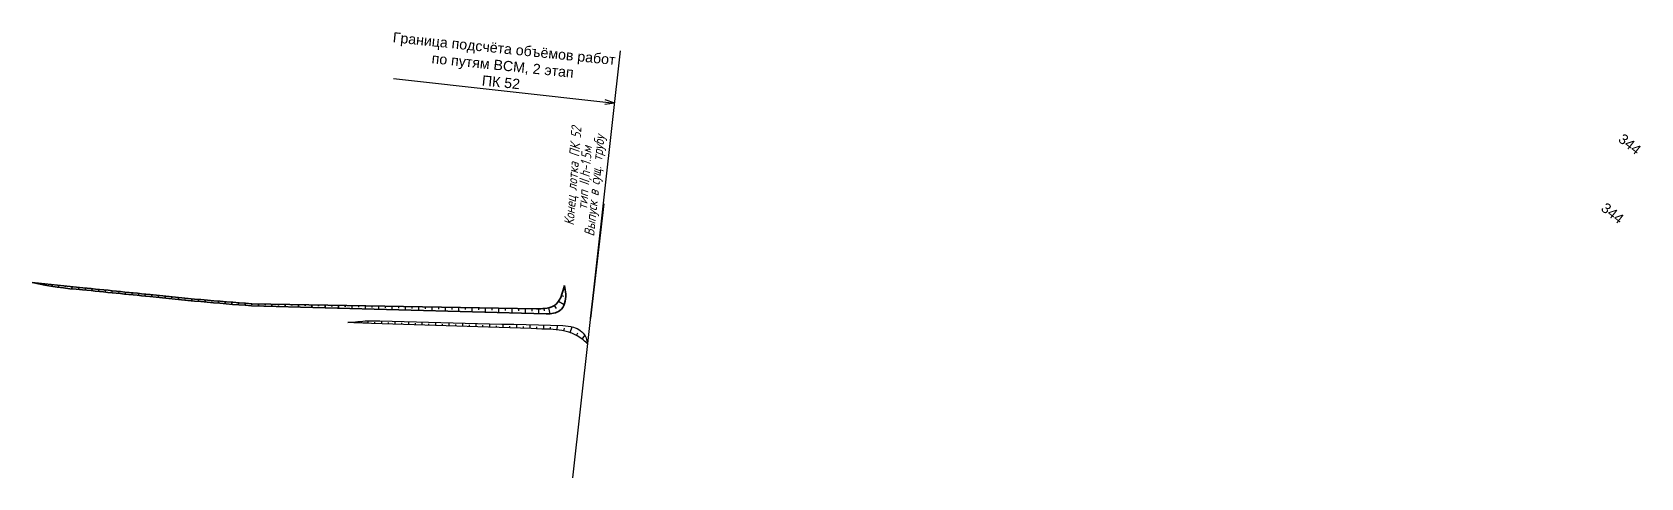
# Model space of a CAD drawing. Extents: x 10268 to 14501, y 7440 to 10044.
# Drawn here: x 14262.8 to 14500.5, y 7440.2 to 7506 of the extents above; entities that cross this region are included whole.
import ezdxf
from ezdxf.enums import TextEntityAlignment as Align

# ---------------------------------------------------------------- set-up
doc = ezdxf.new("R2010")
doc.units = 0
doc.layers.add('5-Карачарово$0$откосы и лотки', color=1, linetype='Continuous', lineweight=35)
doc.layers.add('Уклоны для замены', color=1, linetype='Continuous', lineweight=40)
doc.styles.add('5-Карачарово$0$Standard', font='arial.ttf')
doc.styles.add('5-Карачарово$0$Параметры кривых', font='SPDS.shx')
doc.styles.get("Standard").update_dxf_attribs({"font": 'arial.ttf'})

msp = doc.modelspace()

# ---------------------------------------------------------------- texts
at = {"layer": '5-Карачарово$0$откосы и лотки', "color": 1, "style": '5-Карачарово$0$Параметры кривых', "oblique": 15}
for s, rotation, p in [('Конец лотка ПК 52', 85.5225, (14343.4, 7484.71)), ('тип II,h-1.5м', 85.5225, (14345.15, 7484.43)), ('Выпуск в сущ. трубу', 83.9868, (14346.61, 7483.27))]:
    msp.add_text(s, height=1.5, rotation=rotation, dxfattribs=at).set_placement(p, align=Align.CENTER)
at = {"layer": '5-Карачарово$0$откосы и лотки', "color": 1, "lineweight": 30, "insert": (14315.37, 7506.12), "char_height": 1.5, "attachment_point": 1, "rotation": 354.1205, "style": '5-Карачарово$0$Standard'}
msp.add_mtext_dynamic_manual_height_columns('\\pi0.80194;Граница подсчёта объёмов работ \\P\\pi6.83673;по путям ВСМ, 2 этап \\P\\pi14.55518;ПК 52', width=34.476, gutter_width=12.5, heights=[0], dxfattribs=at)
at = {"layer": 'Уклоны для замены', "lineweight": 80, "char_height": 1.5, "attachment_point": 1, "rotation": 321.669}
for insert in [(14497.98, 7491.15), (14495.43, 7480.95)]:
    msp.add_mtext_dynamic_manual_height_columns('344', width=7.1653, gutter_width=12.5, heights=[0], dxfattribs=dict(at, insert=insert))

# ---------------------------------------------------------------- linework, layer by layer
at = {"color": 1, "lineweight": 30}
for p, q in [((14310.44, 7463.07), (14310.44, 7463.21)), ((14311.44, 7463.04), (14311.44, 7463.17)), ((14312.43, 7463), (14312.45, 7463.38)), ((14313.43, 7462.96), (14313.44, 7463.16)), ((14314.43, 7462.93), (14314.44, 7463.33)), ((14315.43, 7462.9), (14315.43, 7463.1)), ((14316.42, 7462.86), (14316.44, 7463.28)), ((14317.42, 7462.83), (14317.43, 7463.04)), ((14318.42, 7462.8), (14318.43, 7463.23)), ((14319.42, 7462.77), (14319.42, 7462.99)), ((14320.41, 7462.73), (14320.43, 7463.18)), ((14321.41, 7462.7), (14321.42, 7462.93)), ((14322.41, 7462.67), (14322.42, 7463.13)), ((14323.41, 7462.63), (14323.41, 7462.87)), ((14324.4, 7462.6), (14324.42, 7463.08)), ((14325.4, 7462.57), (14325.41, 7462.81)), ((14326.4, 7462.54), (14326.41, 7463.03)), ((14328.39, 7462.47), (14328.41, 7462.98)), ((14330.39, 7462.4), (14330.41, 7462.93)), ((14332.38, 7462.34), (14332.4, 7462.88)), ((14334.38, 7462.27), (14334.4, 7462.83)), ((14336.37, 7462.21), (14336.39, 7462.78)), ((14327.4, 7462.5), (14327.4, 7462.76)), ((14329.39, 7462.44), (14329.4, 7462.7)), ((14331.39, 7462.37), (14331.39, 7462.64)), ((14333.38, 7462.31), (14333.39, 7462.58)), ((14335.38, 7462.24), (14335.38, 7462.52)), ((14337.37, 7462.17), (14337.38, 7462.47)), ((14338.37, 7462.14), (14338.38, 7462.73)), ((14339.36, 7462.11), (14339.38, 7462.41)), ((14340.36, 7462.03), (14340.43, 7462.68)), ((14341.34, 7461.87), (14341.43, 7462.25)), ((14342.31, 7461.61), (14342.6, 7462.46)), ((14343.22, 7461.2), (14343.44, 7461.6)), ((14344.05, 7460.65), (14344.47, 7461.2))]:
    msp.add_line(p, q, dxfattribs=at)
for points, knots in [([(14309.44, 7463.11), (14310.42, 7463.2), (14311.39, 7463.29), (14312.36, 7463.38), (14321.97, 7463.14), (14331.58, 7462.9), (14341.19, 7462.66), (14341.72, 7462.62), (14342.96, 7462.51), (14344.56, 7461.51), (14344.76, 7460.4), (14344.83, 7460.01)], [0, 0, 0, 0, 1, 1, 1, 2, 2, 2, 3.602204, 5.758335, 6.920005, 6.920005, 6.920005, 6.920005]), ([(14344.82, 7460.02), (14344.28, 7460.48), (14343.28, 7461.3), (14340.95, 7462.08), (14339.23, 7462.12), (14338.09, 7462.15), (14329.71, 7462.43), (14321.32, 7462.7), (14312.94, 7462.98), (14311.77, 7463.02), (14310.61, 7463.07), (14309.44, 7463.11)], [0, 0, 0, 0, 2.110033, 3.849892, 7.243629, 7.243629, 7.243629, 8.243629, 8.243629, 8.243629, 9.243629, 9.243629, 9.243629, 9.243629])]:
    msp.add_open_spline(points, degree=3, knots=knots, dxfattribs=at)
at = {"layer": '5-Карачарово$0$откосы и лотки', "color": 1, "lineweight": 30}
for p, q in [((14348.87, 7495.51), (14347.4, 7495.34)), ((14348.87, 7495.51), (14347.48, 7496)), ((14310.04, 7465.62), (14310.03, 7465.17)), ((14311.02, 7465.6), (14311.02, 7465.37)), ((14312.01, 7465.58), (14312, 7465.11)), ((14312.99, 7465.56), (14312.99, 7465.32)), ((14313.98, 7465.55), (14313.97, 7465.06)), ((14314.96, 7465.53), (14314.96, 7465.28)), ((14315.95, 7465.51), (14315.94, 7465)), ((14316.93, 7465.49), (14316.93, 7465.23)), ((14317.92, 7465.47), (14317.91, 7464.95)), ((14318.9, 7465.45), (14318.9, 7465.19)), ((14319.89, 7465.44), (14319.88, 7464.89)), ((14320.87, 7465.42), (14320.87, 7465.14)), ((14321.86, 7465.4), (14321.85, 7464.84)), ((14322.84, 7465.38), (14322.84, 7465.1)), ((14323.83, 7465.36), (14323.82, 7464.78)), ((14324.81, 7465.34), (14324.81, 7465.05)), ((14325.8, 7465.33), (14325.79, 7464.73)), ((14326.78, 7465.31), (14326.78, 7465.01)), ((14327.77, 7465.29), (14327.76, 7464.67)), ((14328.76, 7465.27), (14328.75, 7464.96)), ((14329.74, 7465.25), (14329.73, 7464.62)), ((14330.73, 7465.24), (14330.72, 7464.91)), ((14331.71, 7465.22), (14331.7, 7464.57)), ((14332.7, 7465.2), (14332.69, 7464.87)), ((14333.68, 7465.18), (14333.67, 7464.51)), ((14334.67, 7465.16), (14334.66, 7464.82)), ((14338.4, 7465.18), (14338.43, 7464.83)), ((14339.07, 7465.29), (14339.29, 7464.41)), ((14339.92, 7465.61), (14340.24, 7465.17)), ((14340.58, 7466.25), (14341.4, 7465.77)), ((14341, 7467.09), (14341.32, 7466.99)), ((14335.65, 7465.14), (14335.64, 7464.46)), ((14336.64, 7465.13), (14336.63, 7464.78)), ((14337.62, 7465.11), (14337.61, 7464.4))]:
    msp.add_line(p, q, dxfattribs=at)
at = {"layer": '5-Карачарово$0$откосы и лотки', "color": 1}
for p, q in [((14263.76, 7468.93), (14263.75, 7468.82)), ((14264.74, 7468.82), (14264.72, 7468.63)), ((14265.73, 7468.72), (14265.71, 7468.57)), ((14266.71, 7468.61), (14266.68, 7468.32)), ((14267.69, 7468.51), (14267.68, 7468.36)), ((14268.68, 7468.41), (14268.65, 7468.11)), ((14269.66, 7468.31), (14269.65, 7468.16)), ((14270.64, 7468.21), (14270.61, 7467.91)), ((14271.63, 7468.11), (14271.61, 7467.96)), ((14272.61, 7468.01), (14272.58, 7467.71)), ((14273.6, 7467.91), (14273.58, 7467.76)), ((14274.58, 7467.81), (14274.55, 7467.51)), ((14275.56, 7467.71), (14275.55, 7467.56)), ((14276.55, 7467.61), (14276.52, 7467.31)), ((14277.53, 7467.51), (14277.52, 7467.36)), ((14278.52, 7467.41), (14278.49, 7467.11)), ((14279.5, 7467.31), (14279.48, 7467.16)), ((14280.48, 7467.21), (14280.45, 7466.91)), ((14281.47, 7467.1), (14281.45, 7466.96)), ((14282.45, 7467), (14282.42, 7466.7)), ((14283.43, 7466.9), (14283.42, 7466.75)), ((14284.42, 7466.8), (14284.39, 7466.51)), ((14285.4, 7466.71), (14285.39, 7466.56)), ((14286.39, 7466.61), (14286.36, 7466.32)), ((14287.37, 7466.52), (14287.36, 7466.38)), ((14288.36, 7466.44), (14288.33, 7466.14)), ((14289.34, 7466.35), (14289.33, 7466.2)), ((14290.33, 7466.27), (14290.3, 7465.97)), ((14291.31, 7466.19), (14291.3, 7466.04)), ((14292.3, 7466.11), (14292.27, 7465.8)), ((14293.28, 7466.03), (14293.27, 7465.88)), ((14294.27, 7465.96), (14294.25, 7465.65)), ((14295.26, 7465.89), (14295.25, 7465.72)), ((14296.24, 7465.87), (14296.24, 7465.55)), ((14297.23, 7465.85), (14297.22, 7465.69)), ((14298.21, 7465.84), (14298.21, 7465.49)), ((14299.2, 7465.82), (14299.19, 7465.64)), ((14300.18, 7465.8), (14300.18, 7465.44)), ((14301.17, 7465.78), (14301.16, 7465.6)), ((14302.15, 7465.76), (14302.15, 7465.38)), ((14303.14, 7465.75), (14303.13, 7465.55)), ((14304.12, 7465.73), (14304.12, 7465.33)), ((14305.11, 7465.71), (14305.11, 7465.51)), ((14306.09, 7465.69), (14306.09, 7465.28)), ((14307.08, 7465.67), (14307.08, 7465.46)), ((14308.06, 7465.65), (14308.06, 7465.22)), ((14309.05, 7465.64), (14309.05, 7465.41))]:
    msp.add_line(p, q, dxfattribs=at)
at = {"layer": '5-Карачарово$0$откосы и лотки', "color": 1, "lineweight": 30}
for points in [[(14342.67, 7440.15), (14349.74, 7503.25)], [(14316.18, 7499.17), (14348.87, 7495.51)]]:
    msp.add_lwpolyline(points, dxfattribs=at)
at = {"layer": '5-Карачарово$0$откосы и лотки', "color": 1}
msp.add_lwpolyline([(14345.31, 7463.69), (14347.27, 7480.67)], dxfattribs=at)
at = {"layer": '5-Карачарово$0$откосы и лотки', "color": 1, "flags": 128}
for points in [[(14262.78, 7469.03, 0.000971), (14270.26, 7468.25, 0.000721), (14280.2, 7467.24, 0.009692), (14295.26, 7465.89)], [(14295.21, 7465.58, -0.008585), (14280.17, 7466.94, -0.000721), (14270.23, 7467.95, -0.040688), (14262.78, 7469.03, -0.000906)]]:
    msp.add_lwpolyline(points, format="xyb", dxfattribs=at)
for points in [[(14338.76, 7464.37), (14295.21, 7465.58)], [(14295.26, 7465.89), (14337.3, 7465.11)]]:
    msp.add_lwpolyline(points, dxfattribs=at)
at = {"layer": '5-Карачарово$0$откосы и лотки', "color": 1}
msp.add_open_spline([(14337.3, 7465.11), (14338.16, 7465.15), (14340.06, 7465.22), (14340.98, 7466.59), (14341.43, 7468.57)], degree=3, knots=[0, 0, 0, 0, 2.362313, 5.219275, 5.219275, 5.219275, 5.219275], dxfattribs=at)
msp.add_spline([(14338.76, 7464.37), (14340.76, 7464.87), (14341.65, 7467.31), (14341.43, 7468.57)], degree=3, dxfattribs=at)

msp.set_redraw_order([(e.dxf.handle, doc.entitydb.next_handle()) for e in msp.query("TEXT MTEXT ATTDEF DIMENSION ARC_DIMENSION")])  # texts and dimensions are drawn at this point

doc.saveas('drawing.dxf')
